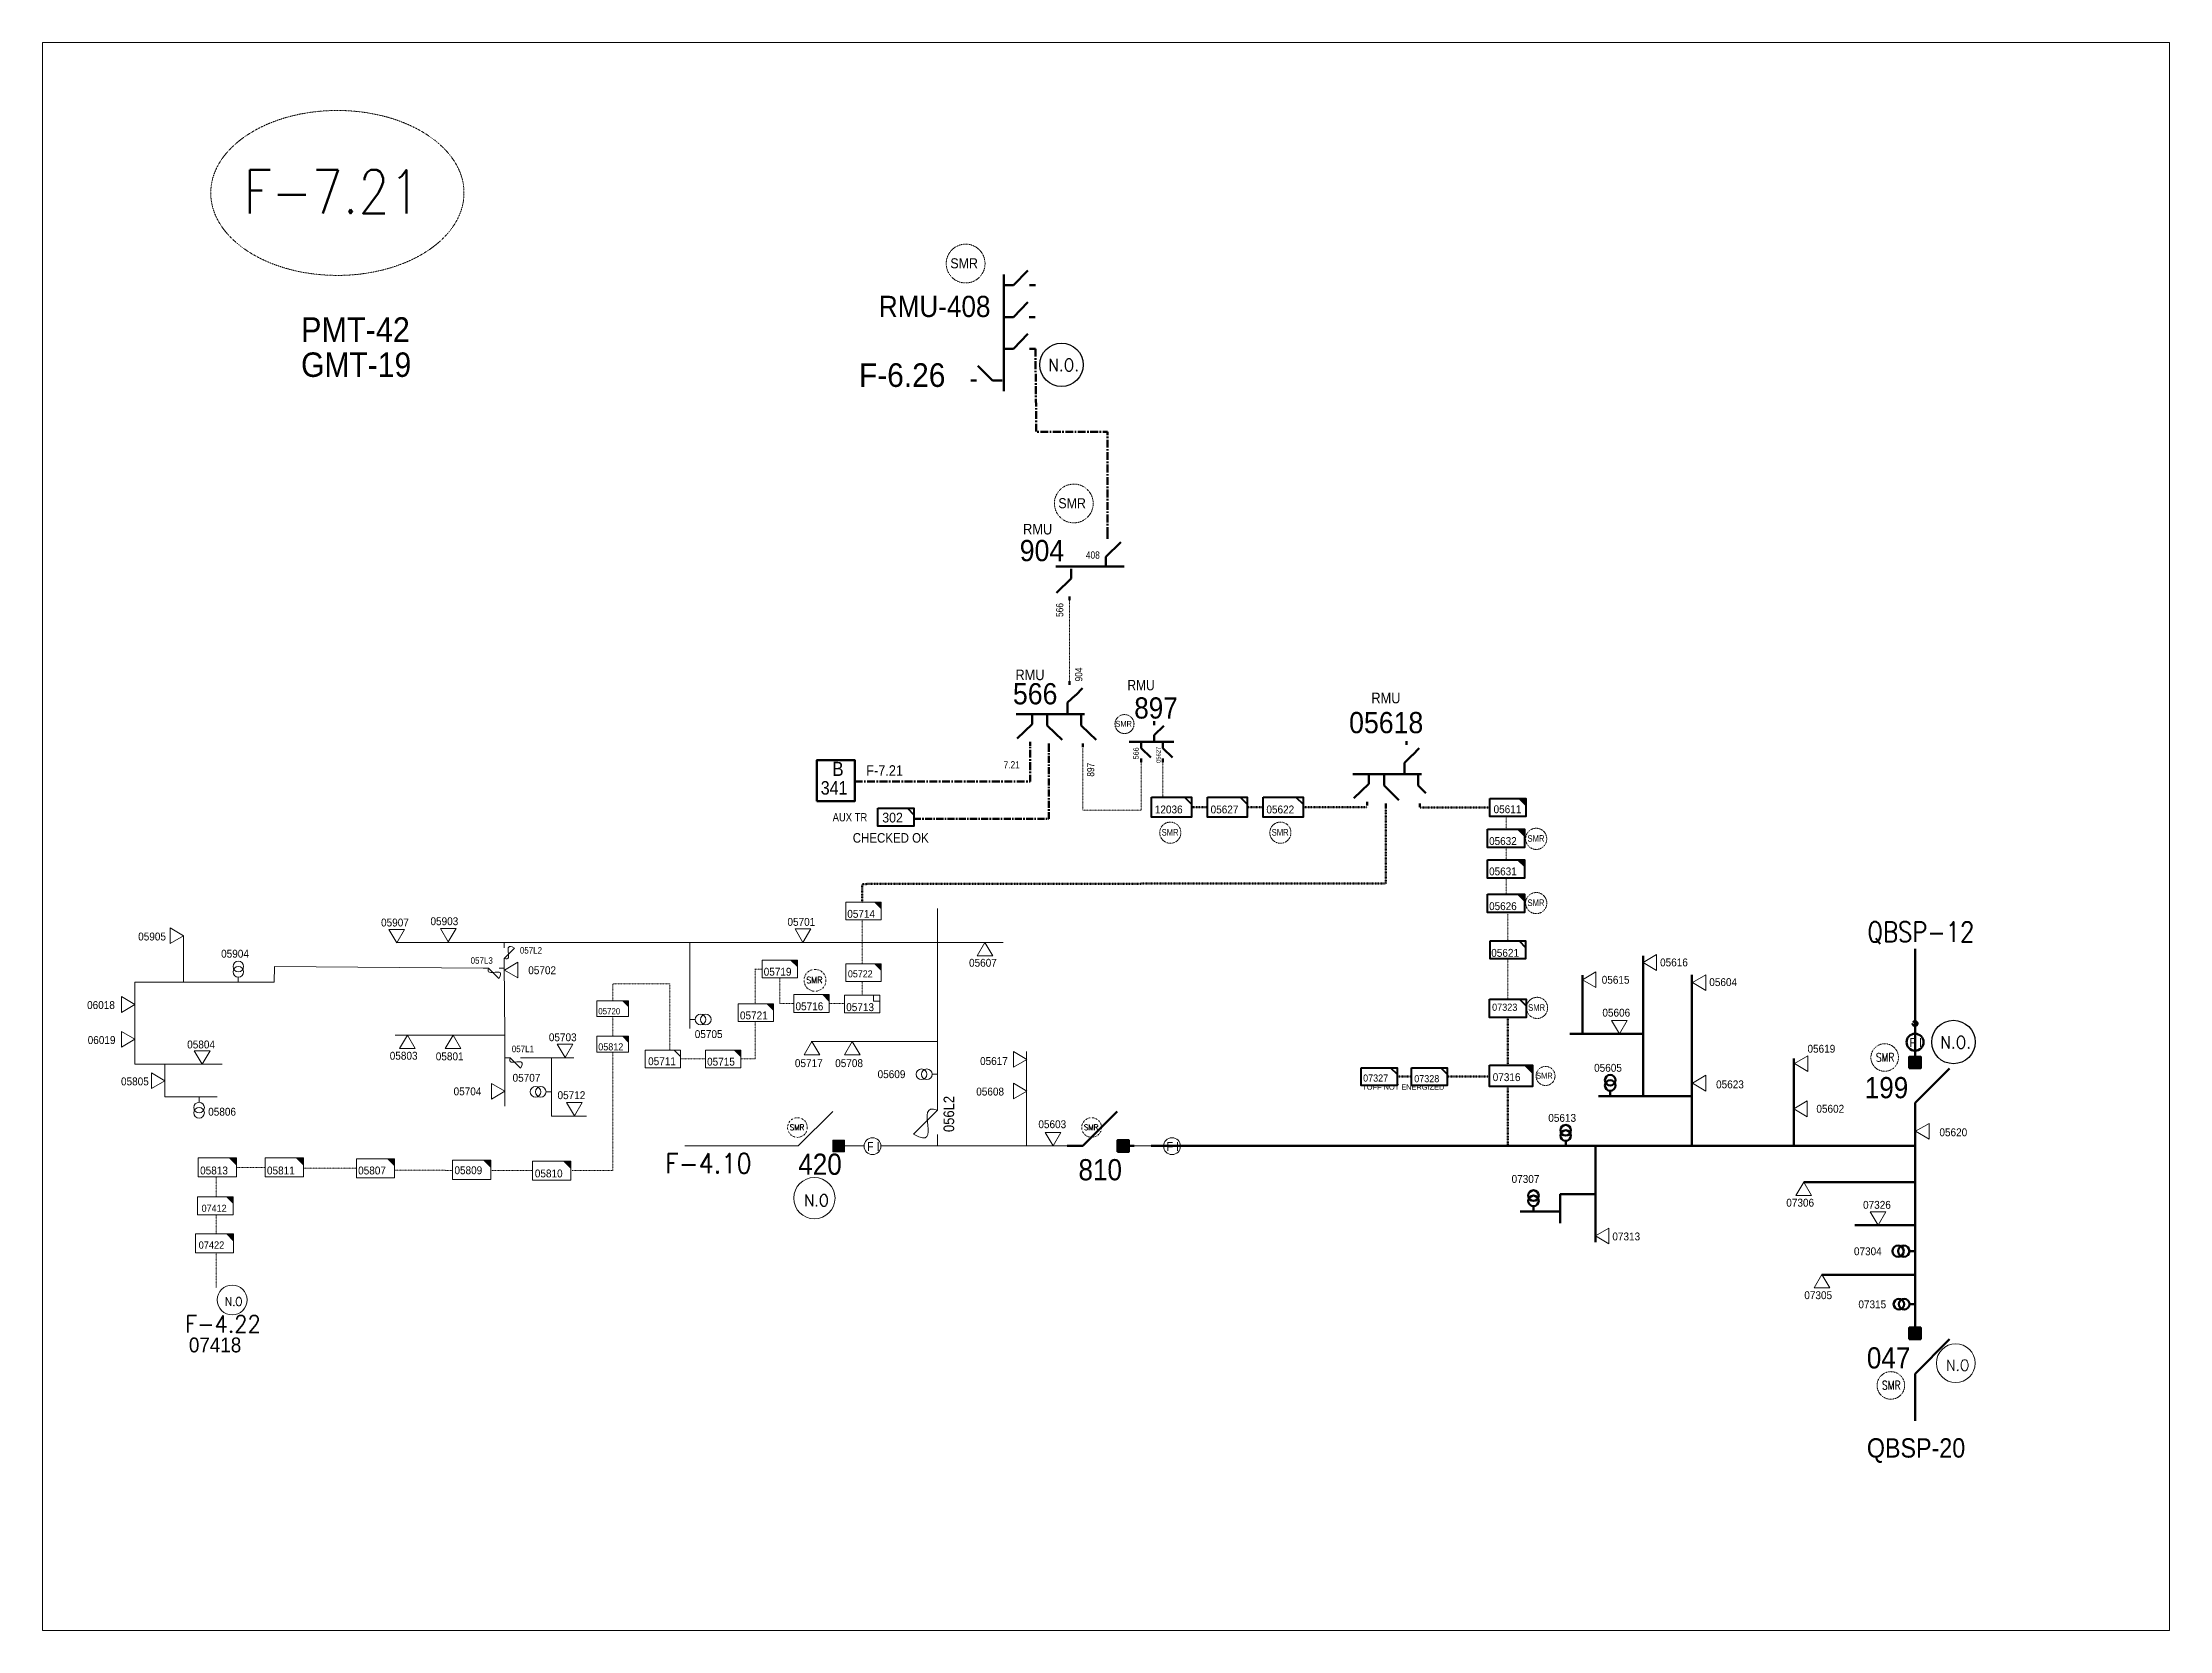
# Model space of a CAD drawing. Header units: metres. Extents: x 65984 to 144644, y -19036 to 23726.
# Drawn here: x 99559 to 100562, y 225 to 973 of the extents above; entities that cross this region are included whole.
import ezdxf
from ezdxf.enums import TextEntityAlignment as Align

# ---------------------------------------------------------------- set-up
doc = ezdxf.new("R2010")
doc.units = ezdxf.units.M
doc.header["$MEASUREMENT"] = 0
for name, pattern in [('( Center )', [2, 1.25, -0.25, 0.25, -0.25]), ('DGN Style 3', [0.013877, 0, -0.013877]), ('DGN Style 4', [1.6, 0.8, -0.4, 0, -0.4])]:
    doc.linetypes.add(name, pattern=pattern)
doc.layers.get('0').update_dxf_attribs({"color": 95, "lineweight": 40})
for name, color, linetype, lineweight in [('ABS', 7, 'Continuous', 40), ('ABS NUMBER', 112, 'Continuous', 30), ('d_eos', 111, 'Continuous', 40), ('d_eos no', 121, 'Continuous', 40), ('d_fco', 5, 'Continuous', 40), ('d_fco text', 95, 'Continuous', 40), ('d_oh branch', 94, 'Continuous', 40), ('d_switch', 95, 'Continuous', 40), ('d_tf', 1, 'Continuous', 40), ('d_tf no', 6, 'Continuous', 40), ('d_tf_200', 1, 'Continuous', 40), ('d_ug cable', 95, 'Continuous', 40), ('d_ug main line', 95, 'Continuous', 40), ('d_unit sub', 7, 'Continuous', 40), ('EARTH FAULT INDICATOR', 95, 'Continuous', 40), ('FDR  2  04', 171, 'Continuous', 40), ('FDR  4  04', 241, 'Continuous', 40), ('fedr no', 95, 'Continuous', 40), ('GRID STATION  04', 7, 'Continuous', 40), ('Level 37', 7, 'Continuous', 0), ('O H MAIN FEEDER', 4, 'Continuous', 100), ('SW N O', 114, 'Continuous', 30)]:
    doc.layers.add(name, color=color, linetype=linetype, lineweight=lineweight)
doc.styles.add('NASKHF', font='naskhf.shx', dxfattribs={"height": 8})
doc.styles.add('Style-Andalus', font='andlso.ttf')
doc.styles.add('Style-Arial', font='arial.ttf')
doc.styles.add('Style-ENGINEERING', font='ENGINEERING.shx')
doc.styles.add('Style-msdefault', font='msdefault.shx')
doc.styles.add('Style-simplex', font='simplex.shx')
doc.styles.add('Style-STANDARD', font='STANDARD.shx')

msp = doc.modelspace()

# ---------------------------------------------------------------- texts
at = {"layer": 'ABS NUMBER', "color": 2, "lineweight": 140, "style": 'Style-Arial', "width": 0.88}
for s, p in [('199', (100418.2, 485.6)), ('810', (100047.5, 446.9)), ('047', (100419.2, 358.2))]:
    msp.add_text(s, height=10, dxfattribs=at).set_placement(p, align=Align.TOP_LEFT)
at = {"layer": 'ABS NUMBER', "color": 2, "lineweight": 13, "style": 'Style-Arial', "width": 0.88}
msp.add_text('420', height=10, dxfattribs=at).set_placement((99915.4, 449.5), align=Align.TOP_LEFT)
at = {"layer": 'd_eos no', "color": 7, "linetype": 'Continuous', "lineweight": 13, "style": 'Style-Arial', "width": 0.88}
for s, height, p in [('PMT-42', 11.73, (99681, 843.8)), ('GMT-19', 11.52, (99681, 827.2))]:
    msp.add_text(s, height=height, dxfattribs=at).set_placement(p, align=Align.TOP_LEFT)
at = {"layer": 'd_eos no', "color": 2, "linetype": 'Continuous', "lineweight": 140, "style": 'Style-Arial'}
for s, width, p in [('904', 0.9, (100019.8, 738.8)), ('897', 0.88, (100073.8, 664.6))]:
    msp.add_text(s, height=10, dxfattribs=dict(at, width=width)).set_placement(p, align=Align.TOP_LEFT)
at = {"layer": 'd_eos no', "color": 7, "linetype": 'Continuous', "lineweight": 140, "style": 'Style-Arial', "width": 0.9}
for s, p in [('566', (100016.6, 671.3)), ('05618', (100175.1, 657.7))]:
    msp.add_text(s, height=10, dxfattribs=at).set_placement(p, align=Align.TOP_LEFT)
at = {"layer": 'd_fco text', "color": 7, "linetype": 'Continuous', "lineweight": 13, "style": 'Style-msdefault', "width": 0.916667}
for s, height, rotation, p in [('057L3', 3.07, 0, (99771.4, 539)), ('057L2', 3.07, 0, (99794.6, 543.8)), ('057L1', 3.07, 0, (99790.8, 497.3)), ('056L2', 5, 90, (99988.9, 476.7))]:
    msp.add_text(s, height=height, rotation=rotation, dxfattribs=at).set_placement(p, align=Align.RIGHT)
at = {"layer": 'd_switch', "color": 40, "linetype": 'Continuous', "lineweight": 30, "style": 'Style-msdefault', "width": 0.9}
msp.add_text('F-7.21', height=5, dxfattribs=at).set_placement((99947.4, 632.6), align=Align.TOP_LEFT)
at = {"layer": 'd_switch', "color": 2, "linetype": 'Continuous', "lineweight": 30, "style": 'Style-ENGINEERING', "width": 0.857143}
for s, height, rotation, p in [('566', 2.48, 90.0075, (100073.4, 641)), ('05627', 2, 90, (100084.2, 641.3))]:
    msp.add_text(s, height=height, rotation=rotation, dxfattribs=at).set_placement(p, align=Align.TOP_RIGHT)
at = {"layer": 'd_switch', "color": 2, "linetype": 'Continuous', "lineweight": 30, "style": 'Style-msdefault', "width": 0.9}
msp.add_text('QBSP-20', height=9.12, dxfattribs=at).set_placement((100419.2, 315.3), align=Align.TOP_LEFT)
at = {"layer": 'd_switch', "color": 2, "linetype": 'Continuous', "lineweight": 30, "insert": (99941.1, 600.6), "char_height": 4.5, "attachment_point": 1, "style": 'NASKHF'}
msp.add_mtext('\\Fmsdefault;\\H1x;\\W0.9;CHECKED OK', dxfattribs=at)
at = {"layer": 'd_tf no', "color": 2, "linetype": 'Continuous', "lineweight": 40, "style": 'Style-msdefault'}
for s, height, width, p in [('12036', 3.72, 0.947368, (100083.5, 613.6)), ('05622', 3.72, 0.947368, (100136.1, 613.6)), ('05632', 3.7, 0.945946, (100241.1, 598.7)), ('05626', 3.7, 0.945946, (100241.1, 568)), ('07328', 3.35, 0.947368, (100205.8, 486.5))]:
    msp.add_text(s, height=height, dxfattribs=dict(at, width=width)).set_placement(p, align=Align.TOP_LEFT)
at = {"layer": 'd_tf no', "color": 40, "linetype": 'Continuous', "lineweight": 40, "style": 'Style-msdefault'}
for s, height, width, p in [('05627', 3.72, 0.947368, (100109.8, 613.6)), ('302', 4.59, 0.947368, (99955, 610.2)), ('05631', 3.7, 0.945946, (100241.1, 584.4)), ('05621', 3.72, 0.947368, (100242.1, 546)), ('05616', 3.72, 0.947368, (100321.7, 541.5)), ('05604', 3.72, 0.947368, (100344.9, 532.2)), ('05606', 3.72, 0.947368, (100294.5, 517.8)), ('05605', 3.72, 0.947368, (100290.6, 491.8)), ('07327', 3.35, 0.947368, (100181.7, 486.8)), ('07316', 3.72, 0.947368, (100242.8, 487.4)), ('05623', 3.72, 0.947368, (100348.1, 484)), ('05613', 3.72, 0.947368, (100269, 468.2)), ('05620', 3.72, 0.947368, (100453.4, 461.4)), ('07307', 3.72, 0.947368, (100251.7, 439.4)), ('07326', 3.72, 0.947368, (100417.4, 427.2)), ('07313', 3.72, 0.947368, (100299.2, 412.3)), ('07304', 3.72, 0.947368, (100413.1, 405.3)), ('07305', 3.72, 0.947368, (100389.7, 384.6)), ('07315', 3.72, 0.947368, (100415.2, 380.3))]:
    msp.add_text(s, height=height, dxfattribs=dict(at, width=width)).set_placement(p, align=Align.TOP_LEFT)
at = {"layer": 'd_tf no', "color": 40, "linetype": 'Continuous', "lineweight": 40, "style": 'Style-msdefault', "width": 0.947368}
for s, p in [('05611', (100256.3, 613.7)), ('05615', (100307.3, 533.3)), ('05619', (100404.3, 500.8)), ('05602', (100408.5, 472.5))]:
    msp.add_text(s, height=3.72, dxfattribs=at).set_placement(p, align=Align.TOP_RIGHT)
at = {"layer": 'd_tf no', "color": 40, "linetype": 'Continuous', "lineweight": 13, "style": 'Style-msdefault', "width": 0.947368}
for s, height, p in [('05714', 3.72, (99938.5, 564.4)), ('05907', 3.72, (99718.7, 560.3)), ('05903', 3.72, (99742, 560.9)), ('05701', 3.72, (99910.3, 560.6)), ('05904', 3.72, (99643.3, 545.6)), ('05719', 3.72, (99899.1, 537.1)), ('05722', 3.31, (99938.8, 535.9)), ('06018', 3.72, (99580.1, 521.4)), ('05720', 2.94, (99821.1, 518.1)), ('05721', 3.72, (99887.9, 516.5)), ('05713', 3.72, (99938, 520.4)), ('06019', 3.72, (99580.4, 504.9)), ('05804', 3.72, (99627.3, 502.8)), ('05703', 3.72, (99797.8, 506.2)), ('05812', 3.35, (99821.1, 501.5)), ('05705', 3.72, (99866.6, 507.7)), ('05803', 3.72, (99722.8, 497.5)), ('05801', 3.72, (99744.5, 497.2)), ('05711', 3.72, (99844.6, 494.9)), ('05715', 3.72, (99872.4, 494.7)), ('05717', 3.72, (99913.8, 494)), ('05708', 3.72, (99932.8, 494)), ('05617', 3.72, (100001.1, 495)), ('05707', 3.72, (99780.7, 487.1)), ('05609', 3.72, (99952.8, 488.8)), ('05704', 3.72, (99752.9, 480.7)), ('05712', 3.72, (99801.9, 478.9)), ('05608', 3.72, (99999.3, 480.6)), ('05806', 3.72, (99637.2, 471.1)), ('05603', 3.72, (100028.6, 465.2)), ('05813', 3.72, (99633.4, 443.4)), ('05811', 3.72, (99664.9, 443.4)), ('05807', 3.72, (99707.9, 443.4)), ('05809', 3.72, (99753.3, 443.5)), ('05810', 3.72, (99791.2, 442)), ('07412', 3.35, (99634.1, 425.4)), ('07422', 3.43, (99632.7, 408.1))]:
    msp.add_text(s, height=height, dxfattribs=at).set_placement(p, align=Align.TOP_LEFT)
for s, p in [('05905', (99617.3, 553.7)), ('05702', (99801.2, 537.8)), ('05805', (99609.2, 485.4))]:
    msp.add_text(s, height=3.72, dxfattribs=at).set_placement(p, align=Align.TOP_RIGHT)
at = {"layer": 'd_tf no', "color": 1, "linetype": 'Continuous', "lineweight": 13, "ltscale": 0.9, "style": 'Style-simplex', "width": 0.909091}
msp.add_text('SMR', height=3, dxfattribs=at).set_placement((99923, 531.3), align=Align.MIDDLE_CENTER)
at = {"layer": 'd_tf no', "color": 40, "linetype": 'Continuous', "lineweight": 13, "style": 'Style-msdefault', "width": 0.947368}
msp.add_text('05607', height=3.72, dxfattribs=at).set_placement((99995.9, 537.6))
at = {"layer": 'd_tf no', "color": 2, "linetype": 'Continuous', "lineweight": 13, "style": 'Style-msdefault', "width": 0.947368}
msp.add_text('05716', height=3.72, dxfattribs=at).set_placement((99914.1, 520.8), align=Align.TOP_LEFT)
at = {"layer": 'd_tf no', "color": 1, "linetype": 'Continuous', "lineweight": 13, "ltscale": 0.81, "style": 'Style-simplex', "width": 0.909091}
for p in [(99914.8, 461.9), (100053.5, 461.9)]:
    msp.add_text('SMR', height=2.7, dxfattribs=at).set_placement(p, align=Align.MIDDLE_CENTER)
at = {"layer": 'd_tf no', "color": 40, "linetype": 'Continuous', "lineweight": 40, "style": 'Style-msdefault', "width": 0.947368}
msp.add_text('07306', height=3.72, dxfattribs=at).set_placement((100381.2, 424.5))
at = {"layer": 'd_tf no', "color": 5, "linetype": 'Continuous', "lineweight": 13, "style": 'Style-msdefault', "width": 0.947368}
msp.add_text('07418', height=7.01, dxfattribs=at).set_placement((99628.1, 362.8), align=Align.TOP_LEFT)
at = {"layer": 'd_tf no', "color": 2, "lineweight": 13, "char_height": 4.732, "attachment_point": 1, "style": 'NASKHF'}
for insert in [(99987.1, 871.6), (100038, 758.5)]:
    msp.add_mtext('\\Fmsdefault;\\H1x;\\W0.925;SMR\\P', dxfattribs=dict(at, insert=insert))
at = {"layer": 'd_ug cable', "color": 2, "linetype": 'DGN Style 3', "lineweight": 13, "style": 'Style-msdefault', "width": 0.945946}
msp.add_text('F-6.26', height=11.15, dxfattribs=at).set_placement((99944, 822.1), align=Align.TOP_LEFT)
at = {"layer": 'd_unit sub', "color": 2, "linetype": 'Continuous', "lineweight": 40, "style": 'Style-msdefault', "width": 0.947368}
msp.add_text('07323', height=3.38, dxfattribs=at).set_placement((100242.5, 520.2), align=Align.TOP_LEFT)
at = {"layer": 'fedr no', "color": 6, "linetype": 'Continuous', "lineweight": 13, "style": 'Style-STANDARD', "width": 0.909091}
msp.add_text('F-7.21', height=20.58, dxfattribs=at).set_placement((99695.6, 903), align=Align.MIDDLE_CENTER)
at = {"layer": 'fedr no', "color": 2, "linetype": 'Continuous', "lineweight": 13, "width": 0.909091}
for s, height, style, p in [('QBSP-12', 9.48, 'Style-STANDARD', (100444.6, 554)), ('F-4.10', 9.19, 'Style-simplex', (99873, 444.9))]:
    msp.add_text(s, height=height, dxfattribs=dict(at, style=style)).set_placement(p, align=Align.MIDDLE_CENTER)
at = {"layer": 'fedr no', "color": 6, "linetype": 'Continuous', "lineweight": 13, "insert": (99644.2, 369.2), "char_height": 8.02, "attachment_point": 5, "style": 'Style-STANDARD'}
msp.add_mtext('F-4.22', dxfattribs=at)
at = {"layer": 'GRID STATION  04', "color": 40, "linetype": 'Continuous', "lineweight": 70, "style": 'Style-msdefault', "width": 0.888889}
for s, height, p in [('B', 6.66, (99931.5, 634.2)), ('341', 6.35, (99926, 625.1))]:
    msp.add_text(s, height=height, dxfattribs=at).set_placement(p, align=Align.TOP_LEFT)
at = {"layer": 'Level 37', "color": 2, "linetype": 'Continuous', "lineweight": 120, "style": 'Style-Arial', "width": 0.88}
msp.add_text('RMU-408', height=10, dxfattribs=at).set_placement((99953.4, 853.9), align=Align.TOP_LEFT)
at = {"layer": 'Level 37', "color": 2, "linetype": 'Continuous', "lineweight": 80, "style": 'Style-msdefault', "width": 0.9}
msp.add_text('RMU', height=5, dxfattribs=at).set_placement((100021.4, 746.4), align=Align.TOP_LEFT)
at = {"layer": 'Level 37', "color": 2, "linetype": 'Continuous', "lineweight": 53, "style": 'Style-ENGINEERING', "width": 0.857143}
msp.add_text('408', height=3.43, dxfattribs=at).set_placement((100051, 733.4), align=Align.TOP_LEFT)
at = {"layer": 'Level 37', "color": 7, "linetype": 'Continuous', "lineweight": 53, "style": 'Style-ENGINEERING', "width": 0.857143}
for s, p in [('566', (100036.9, 702.5)), ('904', (100045.9, 672.1)), ('897', (100051.5, 627.2))]:
    msp.add_text(s, height=3.43, rotation=90, dxfattribs=at).set_placement(p, align=Align.TOP_LEFT)
at = {"layer": 'Level 37', "color": 7, "linetype": 'Continuous', "lineweight": 80, "style": 'Style-msdefault', "width": 0.9}
for p in [(100017.8, 677.7), (100185.6, 666.8)]:
    msp.add_text('RMU', height=5, dxfattribs=at).set_placement(p, align=Align.TOP_LEFT)
at = {"layer": 'Level 37', "color": 2, "linetype": 'Continuous', "lineweight": 100, "style": 'Style-msdefault', "width": 0.86}
msp.add_text('RMU', height=4.9, dxfattribs=at).set_placement((100070.6, 672.8), align=Align.TOP_LEFT)
at = {"layer": 'Level 37', "color": 1, "linetype": 'Continuous', "lineweight": 13, "ltscale": 0.729, "style": 'Style-msdefault', "width": 0.86}
for p in [(100072.7, 650.7), (100271.1, 484.8)]:
    msp.add_text('SMR', height=2.81, rotation=359.9996, dxfattribs=at).set_placement(p, align=Align.RIGHT)
at = {"layer": 'Level 37', "color": 7, "linetype": 'Continuous', "lineweight": 53, "style": 'Style-ENGINEERING', "width": 0.857143}
msp.add_text('7.21', height=3.43, dxfattribs=at).set_placement((100012.2, 634.5), align=Align.TOP_LEFT)
at = {"layer": 'Level 37', "color": 40, "linetype": 'Continuous', "lineweight": 53, "style": 'Style-ENGINEERING', "width": 0.857143}
msp.add_text('AUX TR', height=3.88, dxfattribs=at).set_placement((99931.6, 610), align=Align.TOP_LEFT)
at = {"layer": 'Level 37', "color": 1, "linetype": 'Continuous', "lineweight": 13, "ltscale": 0.81, "style": 'Style-msdefault', "width": 0.86}
for p in [(100094.7, 599.4), (100146.6, 599.4), (100267.2, 596.5), (100267.2, 566.2), (100267.5, 516.8)]:
    msp.add_text('SMR', height=3.13, rotation=359.9996, dxfattribs=at).set_placement(p, align=Align.RIGHT)
at = {"layer": 'Level 37', "color": 2, "linetype": 'Continuous', "lineweight": 13, "ltscale": 0.9, "style": 'Style-STANDARD', "width": 0.854701}
for p in [(100427.8, 494.9), (100430.7, 340.3)]:
    msp.add_text('SMR', height=4.04, dxfattribs=at).set_placement(p, align=Align.MIDDLE_CENTER)
at = {"layer": 'Level 37', "color": 1, "linetype": 'Continuous', "lineweight": 13, "ltscale": 0.6561, "style": 'Style-msdefault', "width": 0.86}
msp.add_text('TOFF NOT ENERGIZED', height=2.532, rotation=359.9996, dxfattribs=at).set_placement((100220, 479.6), align=Align.RIGHT)

# ---------------------------------------------------------------- blocks, each defined once
blk = doc.blocks.new('TFU_95')
at = {"layer": 'd_tf_200', "color": 40, "linetype": 'Continuous', "lineweight": 13}
blk.add_line((0, 10), (0, 0), dxfattribs=at)
for centre in [(0, 30), (0, 20)]:
    blk.add_circle(centre, 10, dxfattribs=at)
blk = doc.blocks.new('TF3')
at = {"color": 0, "linetype": 'ByBlock', "lineweight": -2}
for p, q in [((11.3, 9), (18.3, 9)), ((18.3, 9), (18.3, 2))]:
    blk.add_line(p, q, dxfattribs=at)
at = {"color": 0, "linetype": 'ByBlock', "lineweight": -2, "flags": 128}
blk.add_lwpolyline([(18.3, 2), (11.3, 2), (11.3, 9)], dxfattribs=at)
at = {"color": 0, "linetype": 'ByBlock', "lineweight": -2}
blk.add_3dface([(-21.7, 9), (18.3, 9), (18.3, -11), (-21.7, -11)], dxfattribs=at)
blk = doc.blocks.new('ABS2_1_1')
at = {"color": 0, "linetype": 'ByBlock', "lineweight": -2, "ltscale": 500}
for q in [(-29900, 43500), (0, 0)]:
    blk.add_line((0, 13600), q, dxfattribs=at)
at = {"color": 0, "linetype": 'ByBlock', "lineweight": -2, "ltscale": 500, "flags": 128}
for points in [[(5000, 43600), (-5000, 43600), (-5000, 53600), (5000, 53600)], [(3791, 49653), (3791, 49653), (3791, 49653)]]:
    blk.add_lwpolyline(points, close=True, dxfattribs=at)
at = {"color": 0, "linetype": 'ByBlock', "lineweight": -2, "ltscale": 500}
for points in [[(5000, 43600), (-5000, 43600), (5000, 53600), (-5000, 53600)], [(3791, 49653), (3791, 49653), (3791, 49653)]]:
    blk.add_solid(points, dxfattribs=at)
blk = doc.blocks.new('*U1012')
at = {"layer": 'd_fco', "color": 7, "linetype": 'Continuous', "lineweight": 13}
blk.add_line((-4.6, 4.2), (-10.1, 4.2), dxfattribs=at)
at = {"layer": 'd_fco', "color": 7, "linetype": 'Continuous', "lineweight": 13, "flags": 128}
blk.add_lwpolyline([(13, 4.2), (7.1, 4.2), (-4.4, -7.3)], dxfattribs=at)
at = {"layer": 'd_fco', "color": 7, "linetype": 'Continuous', "lineweight": 13}
blk.add_open_spline([(-4.4, -7.3), (-13, 7.7), (11.6, -7.7), (7.1, 4.2)], degree=3, dxfattribs=at)
blk = doc.blocks.new('*U1006')
at = {"layer": 'EARTH FAULT INDICATOR', "color": 2, "linetype": 'Continuous', "lineweight": 13}
blk.add_circle((0, 0.1), 4, dxfattribs=at)
at = {"layer": 'EARTH FAULT INDICATOR', "color": 2, "lineweight": 13, "style": 'Style-Andalus', "width": 0.9}
blk.add_text('F I', height=4.23, dxfattribs=at).set_placement((-2.6, 2.1), align=Align.TOP_LEFT)
blk = doc.blocks.new('TF_8')
at = {"color": 0, "linetype": 'ByBlock', "lineweight": -2}
blk.add_line((6.3, 4.95), (9.9, 1.35), dxfattribs=at)
blk.add_3dface([(-10.1, 4.95), (9.9, 4.95), (9.9, -5.05), (-10.1, -5.05)], dxfattribs=at)
blk = doc.blocks.new('exist.us-1000kva')
at = {"color": 0, "linetype": 'ByBlock', "lineweight": -2, "flags": 128}
blk.add_lwpolyline([(40, 12.9), (32.8, 20), (40, 20)], close=True, dxfattribs=at)
at = {"color": 0, "linetype": 'ByBlock', "lineweight": -2, "extrusion": (0, 0, -1)}
blk.add_solid([(-40, 12.9), (-32.8, 20), (-40, 20)], dxfattribs=at)
at = {"color": 0, "linetype": 'ByBlock', "lineweight": -2, "xscale": 2, "yscale": 2}
blk.add_blockref('TF_8', (20.2, 10.1), dxfattribs=at)
blk = doc.blocks.new('TFU_154')
at = {"layer": 'd_tf_200', "color": 40, "linetype": 'Continuous', "lineweight": 53}
blk.add_line((0, 10), (0, 0), dxfattribs=at)
for centre in [(0, 30), (0, 20)]:
    blk.add_circle(centre, 10, dxfattribs=at)
blk = doc.blocks.new('*U1348')
at = {"layer": 'EARTH FAULT INDICATOR', "color": 40, "linetype": 'Continuous', "lineweight": 100}
blk.add_circle((0, 0.1), 4, dxfattribs=at)
at = {"layer": 'EARTH FAULT INDICATOR', "color": 40, "lineweight": 140, "style": 'Style-Andalus', "width": 0.9}
blk.add_text('F I', height=4.23, dxfattribs=at).set_placement((-2.6, 2.1), align=Align.TOP_LEFT)
blk = doc.blocks.new('TRA1_800')
at = {"layer": 'd_tf', "color": 40, "linetype": 'Continuous', "lineweight": 13, "ltscale": 0.000372147, "extrusion": (0, 0, -1), "flags": 128}
blk.add_lwpolyline([(-10.1, -17), (-0.1, 0), (9.9, -17)], close=True, dxfattribs=at)
blk = doc.blocks.new('TRA1_799')
at = {"layer": 'd_tf', "color": 40, "linetype": 'Continuous', "lineweight": 13, "ltscale": 0.000372147, "xscale": 1.000046566207833, "yscale": 1.000046566207833, "zscale": 1.000046566207833, "rotation": 180}
blk.add_blockref('TRA1_800', (0, 0), dxfattribs=at)
blk = doc.blocks.new('TRA1_802')
at = {"layer": 'd_tf', "color": 40, "linetype": 'Continuous', "lineweight": 13, "ltscale": 0.000371982, "flags": 128}
blk.add_lwpolyline([(10, -17), (0, 0), (-10, -17)], close=True, dxfattribs=at)
blk = doc.blocks.new('TRA1_801')
at = {"layer": 'd_tf', "color": 40, "linetype": 'Continuous', "lineweight": 13, "ltscale": 0.000371982, "xscale": 1.000046566207834, "yscale": 1.000046566207834, "zscale": 1.000046566207834, "rotation": 180}
blk.add_blockref('TRA1_802', (0, 0), dxfattribs=at)
blk = doc.blocks.new('TRA1_1278')
at = {"layer": 'd_tf', "color": 40, "linetype": 'Continuous', "lineweight": 0, "ltscale": 0.000372147, "flags": 128}
blk.add_lwpolyline([(10, -17), (0, 0), (-10, -17)], close=True, dxfattribs=at)
blk = doc.blocks.new('TRA1_1277')
at = {"layer": 'd_tf', "color": 40, "linetype": 'Continuous', "lineweight": 0, "ltscale": 0.000372147, "xscale": 1.000046566207833, "yscale": 1.000046566207833, "zscale": 1.000046566207833, "rotation": 180}
blk.add_blockref('TRA1_1278', (0, 0), dxfattribs=at)
blk = doc.blocks.new('TRA1_1280')
at = {"layer": 'd_tf', "color": 40, "linetype": 'Continuous', "lineweight": 0, "ltscale": 0.000371982, "extrusion": (0, 0, -1), "flags": 128}
blk.add_lwpolyline([(-10, -17), (0, 0), (10, -17)], close=True, dxfattribs=at)
blk = doc.blocks.new('TRA1_1279')
at = {"layer": 'd_tf', "color": 40, "linetype": 'Continuous', "lineweight": 0, "ltscale": 0.000371982, "xscale": 1.000046566207834, "yscale": 1.000046566207834, "zscale": 1.000046566207834, "rotation": 180}
blk.add_blockref('TRA1_1280', (0, 0), dxfattribs=at)
blk = doc.blocks.new('*U3382')
at = {"layer": 'SW N O', "color": 3, "lineweight": 13}
blk.add_circle((0, 0), 16.8, dxfattribs=at)
at = {"layer": 'SW N O', "color": 3, "lineweight": 13, "insert": (1.7, -1.8), "char_height": 9.6, "attachment_point": 5, "line_spacing_factor": 0.6, "style": 'Style-STANDARD'}
blk.add_mtext('N.O', dxfattribs=at)
blk = doc.blocks.new('*U892')
at = {"layer": 'SW N O', "color": 3}
blk.add_circle((0, 0), 16.8, dxfattribs=at)
at = {"layer": 'SW N O', "color": 3, "style": 'Style-STANDARD'}
blk.add_text('N.O.', height=9.6, dxfattribs=at).set_placement((1.7, -0.2), align=Align.MIDDLE_CENTER)

# ---------------------------------------------------------------- linework, layer by layer
at = {"layer": 'd_eos', "color": 2, "linetype": 'Continuous', "lineweight": 211, "ltscale": 0.478599}
for p, q in [((100012.3, 863.9), (100012.3, 808.9)), ((100016.9, 858.9), (100023.7, 865.9)), ((100012.3, 858.9), (100016.9, 858.9)), ((100012.2, 843.9), (100016.8, 843.9)), ((100016.8, 843.9), (100023.6, 850.9)), ((100016.9, 828.9), (100023.7, 835.9)), ((100012.3, 828.9), (100016.9, 828.9)), ((100011.6, 813.9), (100006.9, 813.9))]:
    msp.add_line(p, q, dxfattribs=at)
at = {"layer": 'd_eos', "color": 7, "linetype": 'Continuous', "lineweight": 211, "ltscale": 0.478599}
for p, q in [((100024.4, 858.9), (100027.2, 858.9)), ((100024.3, 843.9), (100027.1, 843.9)), ((100024.4, 828.9), (100027.2, 828.9)), ((99999.5, 813.9), (99996.7, 813.9)), ((100006.9, 813.9), (100000.1, 820.9))]:
    msp.add_line(p, q, dxfattribs=at)
at = {"layer": 'd_eos', "color": 2, "linetype": 'Continuous', "lineweight": 211, "ltscale": 0.638341}
for p, q in [((100060.4, 730.9), (100067.4, 737.7)), ((100036.8, 726.3), (100069.1, 726.3)), ((100044.1, 725.2), (100044.1, 720.6)), ((100060.4, 726.3), (100060.4, 730.9)), ((100044.1, 720.6), (100037.1, 713.8))]:
    msp.add_line(p, q, dxfattribs=at)
at = {"layer": 'd_eos', "color": 2, "linetype": 'Continuous', "lineweight": 211, "ltscale": 0.479736}
for p, q in [((100061.2, 739.3), (100061.2, 741.1)), ((100043.2, 712.2), (100043.2, 710.4))]:
    msp.add_line(p, q, dxfattribs=at)
at = {"layer": 'd_eos', "color": 7, "linetype": 'Continuous', "lineweight": 211, "ltscale": 0.479736}
for p, q in [((100043.2, 670.5), (100043.2, 672.3)), ((100024.8, 643.6), (100024.8, 641.8)), ((100033.6, 642.9), (100033.6, 641.1)), ((100049.6, 642.9), (100049.6, 641.1)), ((100202.1, 642.2), (100202.1, 644)), ((100183.6, 615.4), (100183.6, 613.6)), ((100192.4, 614.6), (100192.4, 612.8)), ((100208.4, 614.6), (100208.4, 612.8))]:
    msp.add_line(p, q, dxfattribs=at)
at = {"layer": 'd_eos', "color": 7, "linetype": 'Continuous', "lineweight": 211, "ltscale": 0.638341}
for p, q in [((100042.4, 662.1), (100046.1, 665.7)), ((100042.4, 656.8), (100042.4, 662.1)), ((100046.2, 665.7), (100049.4, 668.9)), ((100050.4, 656.7), (100018.1, 656.7)), ((100025.6, 652), (100018.6, 645.2)), ((100025.6, 656.7), (100025.6, 652)), ((100032.8, 656.5), (100032.8, 651.3)), ((100048.8, 656.5), (100048.8, 651.3)), ((100032.8, 651.3), (100036.5, 647.7)), ((100036.5, 647.7), (100039.8, 644.5)), ((100048.8, 651.3), (100052.5, 647.7)), ((100052.5, 647.7), (100055.8, 644.5)), ((100201.2, 633.8), (100204.9, 637.4)), ((100201.2, 628.6), (100201.2, 633.8)), ((100205, 637.4), (100208.2, 640.6)), ((100209.3, 628.4), (100176.9, 628.4)), ((100184.4, 623.8), (100177.4, 617)), ((100184.4, 628.4), (100184.4, 623.8)), ((100191.6, 628.3), (100191.6, 623)), ((100191.6, 623), (100195.3, 619.4)), ((100207.6, 628.3), (100207.6, 623)), ((100207.6, 623), (100211.3, 619.4)), ((100195.3, 619.4), (100198.6, 616.2))]:
    msp.add_line(p, q, dxfattribs=at)
at = {"layer": 'd_eos', "color": 2, "linetype": 'Continuous', "lineweight": 211, "ltscale": 0.484743}
for p, q in [((100083.2, 651.5), (100083.2, 653.3)), ((100092.4, 643.6), (100071.4, 643.6)), ((100077.1, 643.6), (100077.1, 640.6)), ((100083.2, 646.7), (100087.8, 651.1)), ((100083.2, 643.6), (100083.2, 646.7)), ((100087.3, 643.6), (100087.3, 640.6)), ((100077.1, 640.6), (100081.6, 636.2)), ((100077.1, 635.8), (100077.1, 634)), ((100087.3, 640.6), (100091.9, 636.2)), ((100087.3, 635.8), (100087.3, 634))]:
    msp.add_line(p, q, dxfattribs=at)
at = {"layer": 'd_oh branch', "color": 40, "linetype": 'Continuous', "lineweight": 13}
for p, q in [((99981, 471.7), (99981, 565)), ((99625.5, 530.4), (99625.5, 552.3)), ((100012, 549), (99725.9, 549)), ((99864.3, 508.5), (99864.3, 549)), ((99668.3, 530.4), (99668.4, 537.7)), ((99766.9, 537), (99668.4, 537.7)), ((99777, 505.4), (99776.7, 539.4)), ((99668.3, 530.4), (99602.6, 530.4)), ((99602.6, 491.6), (99602.6, 530.4)), ((99777, 505.4), (99725.4, 505.4)), ((99777, 471.9), (99777, 505.5)), ((99921.4, 502.3), (99981, 502.3)), ((99643.8, 491.6), (99602.6, 491.6)), ((99616.8, 491.6), (99616.8, 476.2)), ((99784.4, 494.7), (99809.6, 494.7)), ((99799.1, 467.1), (99799.1, 494.7)), ((100023, 453.4), (100023, 497.6)), ((99616.8, 476.2), (99641.4, 476.2)), ((99799.1, 467.1), (99815.5, 467.1))]:
    msp.add_line(p, q, dxfattribs=at)
at = {"layer": 'd_oh branch', "color": 40, "linetype": 'Continuous', "lineweight": 100}
for p, q in [((100313.7, 476.6), (100313.7, 542.8)), ((100285.1, 505.9), (100285.1, 533.7)), ((100336.7, 453.1), (100336.7, 533.8)), ((100279.1, 505.9), (100313.7, 505.9)), ((100384.8, 453.1), (100384.8, 494.3)), ((100292.7, 476.6), (100336.7, 476.6)), ((100291.3, 407.8), (100291.3, 453.1)), ((100389.4, 436), (100441.9, 436)), ((100274.6, 422.2), (100255.7, 422.2)), ((100413.6, 415.7), (100441.9, 415.7)), ((100398, 392.4), (100441.9, 392.4))]:
    msp.add_line(p, q, dxfattribs=at)
at = {"layer": 'd_oh branch', "color": 94, "linetype": 'Continuous', "lineweight": 13}
msp.add_line((99908, 453.1), (99861.9, 453.1), dxfattribs=at)
at = {"layer": 'd_oh branch', "color": 40, "linetype": 'Continuous', "lineweight": 100, "flags": 128}
msp.add_lwpolyline([(100274.6, 416.7), (100274.6, 430.3), (100291.3, 430.3)], dxfattribs=at)
at = {"layer": 'd_ug cable', "color": 40, "linetype": 'DGN Style 3', "lineweight": 13}
for p, q in [((100043.2, 672.3), (100043.2, 710.4)), ((100087.3, 633.9), (100087.3, 617.4)), ((100249.1, 608.4), (100249.1, 602.4)), ((100249.1, 593.8), (100249.1, 588.1)), ((100249.1, 579.3), (100249.1, 571.7)), ((100249.9, 562.6), (100249.9, 549.7)), ((99945.5, 559.7), (99945.5, 538.9)), ((99894.9, 536.5), (99898.3, 536.5)), ((99895, 520.2), (99895, 536.5)), ((99906.7, 532.4), (99906.7, 520.3)), ((99827.9, 529.6), (99854.8, 529.6)), ((99827.9, 521.7), (99827.9, 529.6)), ((99854.8, 498.2), (99854.8, 529.6)), ((99945.5, 530.7), (99945.5, 524.2)), ((99827.9, 504.8), (99827.9, 514.1)), ((99895, 494.2), (99895, 511.9)), ((99906.7, 520.3), (99913.3, 520.3)), ((99930.1, 520.3), (99937.2, 520.3)), ((99827.9, 441.6), (99827.9, 497.3)), ((99859.9, 494.2), (99871.7, 494.2)), ((99888.5, 494.2), (99895, 494.2)), ((99664.1, 443), (99650.8, 443)), ((99682.3, 442.7), (99707.1, 442.7)), ((99725.1, 441.7), (99752.4, 441.6)), ((99770.7, 441.6), (99790.1, 441.6)), ((99808.8, 441.6), (99827.9, 441.6)), ((99640.9, 429.1), (99640.9, 438.5)), ((99640.9, 411.6), (99640.9, 420.7)), ((99640.9, 386.4), (99640.9, 402.7))]:
    msp.add_line(p, q, dxfattribs=at)
at = {"layer": 'd_ug cable', "color": 40, "linetype": 'DGN Style 3', "lineweight": 100}
for p, q in [((100192.4, 576.9), (100192.4, 612.8)), ((100208.4, 612.6), (100241.4, 612.6)), ((99945.6, 576.6), (100192.4, 576.9)), ((99945.6, 576.6), (99945.6, 567.8)), ((100249.9, 491.2), (100249.9, 513.7))]:
    msp.add_line(p, q, dxfattribs=at)
at = {"layer": 'd_ug cable', "color": 40, "linetype": 'DGN Style 3', "lineweight": 13, "flags": 128}
for points in [[(100049.6, 640.6), (100049.6, 611.4)], [(100049.6, 611.4), (100077, 611.4), (100077.1, 634)], [(100249.9, 541.4), (100249.9, 522.3)]]:
    msp.add_lwpolyline(points, dxfattribs=at)
at = {"layer": 'd_ug cable', "color": 40, "linetype": 'DGN Style 3', "lineweight": 100, "flags": 128}
for points in [[(100100.8, 612.8), (100108.3, 612.8)], [(100127.1, 612.8), (100134.6, 612.8)], [(100153.4, 612.8), (100183.6, 612.8)], [(100197.7, 485.8), (100204.5, 485.8)], [(100221.4, 485.8), (100240.7, 485.8)], [(100249.9, 481.1), (100249.9, 453.1)]]:
    msp.add_lwpolyline(points, dxfattribs=at)
at = {"layer": 'd_ug cable', "color": 1, "linetype": 'DGN Style 3', "lineweight": 13}
for centre, radius in [((99994.3, 869.1), 9.15), ((100045.3, 756), 9.15), ((100427.6, 494.8), 6.5), ((100430.5, 340.2), 6.5)]:
    msp.add_circle(centre, radius, dxfattribs=at)
at = {"layer": 'd_ug cable', "color": 2, "linetype": 'DGN Style 3', "lineweight": 13}
for centre, radius in [((100069.2, 652), 4.49), ((100090.8, 600.8), 4.99), ((100142.7, 600.8), 4.99), ((100263.3, 597.9), 4.99), ((100263.3, 567.6), 4.99), ((100263.7, 518.2), 4.99), ((100267.7, 486.1), 4.49)]:
    msp.add_circle(centre, radius, dxfattribs=at)
at = {"layer": 'd_ug cable', "color": 2, "linetype": 'DGN Style 4', "lineweight": 13}
for centre, radius in [((99923.3, 531.2), 5.15), ((99915, 461.8), 4.64), ((100053.7, 461.8), 4.64)]:
    msp.add_circle(centre, radius, dxfattribs=at)
at = {"layer": 'd_ug main line', "color": 40, "linetype": '( Center )', "lineweight": 140, "ltscale": 2.94, "flags": 128}
for points in [[(100027.2, 828.9), (100027.6, 789.7), (100061.2, 789.7), (100061.2, 741.1)], [(99942, 624.9), (100024.8, 624.9), (100024.8, 641.8)]]:
    msp.add_lwpolyline(points, dxfattribs=at)
at = {"layer": 'd_ug main line', "color": 40, "linetype": '( Center )', "lineweight": 140, "ltscale": 2.646, "flags": 128}
msp.add_lwpolyline([(99969.9, 607.4), (100033.6, 607.4), (100033.6, 642.1)], dxfattribs=at)
at = {"layer": 'd_ug main line', "color": 40, "linetype": '( Center )', "lineweight": 140, "ltscale": 2.94}
msp.add_circle((100441.9, 510.8), 1.16, dxfattribs=at)
at = {"layer": 'FDR  2  04', "color": 2, "linetype": 'Continuous'}
msp.add_line((100441.9, 498.1), (100441.9, 491.3), dxfattribs=at)
at = {"layer": 'FDR  4  04', "color": 40, "linetype": 'Continuous'}
msp.add_line((100441.9, 444.5), (100441.9, 405.2), dxfattribs=at)
at = {"layer": 'fedr no', "color": 82, "linetype": 'DGN Style 3', "lineweight": 13, "true_color": 0x1dc70e}
msp.add_ellipse((99698.1, 902.4), major_axis=(59.7, 0), ratio=0.651175, dxfattribs=at)
at = {"layer": 'GRID STATION  04', "color": 40, "linetype": 'Continuous', "lineweight": 70, "ltscale": 0.482743, "flags": 128}
msp.add_lwpolyline([(99924.2, 615.6), (99924.2, 635), (99942, 635), (99942, 615.6)], close=True, dxfattribs=at)
at = {"layer": 'O H MAIN FEEDER', "color": 154, "lineweight": 211, "ltscale": 0.488306}
msp.add_line((100441.9, 546.1), (100441.9, 494.3), dxfattribs=at)
at = {"layer": 'O H MAIN FEEDER', "color": 40, "lineweight": 211, "ltscale": 0.488306}
for p, q in [((100441.9, 467.7), (100441.9, 366.5)), ((100069.4, 453.1), (100073.7, 453.1)), ((100081.7, 453.1), (100441.9, 453.1)), ((100441.9, 338.3), (100441.9, 323.5))]:
    msp.add_line(p, q, dxfattribs=at)
at = {"layer": 'O H MAIN FEEDER', "color": 40, "lineweight": 13, "ltscale": 0.488306}
for p, q in [((99935.8, 453.1), (99946.4, 453.1)), ((99954.4, 453.1), (100042.8, 453.1)), ((100071.3, 453.1), (100117, 453.1))]:
    msp.add_line(p, q, dxfattribs=at)
at = {"layer": 'O H MAIN FEEDER', "color": 140, "linetype": 'Continuous', "lineweight": 13, "flags": 128}
msp.add_lwpolyline([(100561.9, 224.7), (99559.1, 224.7), (99559.1, 973.3), (100561.9, 973.3)], close=True, dxfattribs=at)

# ---------------------------------------------------------------- block references
at = {"layer": 'ABS', "color": 2, "linetype": 'Continuous', "lineweight": 211, "ltscale": 0.812883, "xscale": 0.0005446322480400587, "zscale": 0.000360672857092237}
for p, yscale, rotation in [((100441.9, 466), -0.0005446322480400591, 180.0000000000002), ((100042.1, 453.1), 0.0005446322480400587, 269.9999999999997), ((100441.9, 338.3), -0.0005446322480400591, 180.0000000000002)]:
    msp.add_blockref('ABS2_1_1', p, dxfattribs=dict(at, yscale=yscale, rotation=rotation))
at = {"layer": 'ABS', "color": 2, "linetype": 'Continuous', "lineweight": 13, "ltscale": 0.812883, "xscale": 0.0005446322480400587, "yscale": 0.0005446322480400587, "zscale": 0.000360672857092237, "rotation": 269.9999999999997}
msp.add_blockref('ABS2_1_1', (99908, 453.1), dxfattribs=at)
at = {"layer": 'ABS', "color": 7, "linetype": 'Continuous', "lineweight": 13, "ltscale": 0.812883, "xscale": 0.0005446322480400587, "yscale": 0.0005446322480400587, "zscale": 0.000360672857092237, "rotation": 269.9999999999997}
msp.add_blockref('ABS2_1_1', (100042.1, 453.1), dxfattribs=at)
at = {"layer": 'd_fco', "color": 7, "linetype": 'Continuous', "lineweight": 13, "extrusion": (0, 0, -1)}
for p, xscale, yscale, zscale, rotation in [((-99778.5, 544.5), 0.4268415544828559, 0.4268415544828559, 0.4268415544828559, 270.0000000029754), ((-99772.4, 535.2), 0.4268415544828559, 0.4268415544828559, 0.4268415544828559, 2.975402169069086e-09), ((-99782.6, 492.9), 0.4268415544828559, 0.4268415544828559, 0.4268415544828559, 2.975402169069086e-09), ((-99976.9, 463), 0.98, 0.98, 0.98, 90.00000000297543)]:
    msp.add_blockref('*U1012', p, dxfattribs=dict(at, xscale=xscale, yscale=yscale, zscale=zscale, rotation=rotation))
at = {"layer": 'd_tf', "color": 40, "linetype": 'Continuous', "lineweight": 13, "ltscale": 0.000372147, "extrusion": (0, 0, -1), "xscale": 0.37, "yscale": 0.37, "zscale": 0.37}
for p, rotation in [((-99625.5, 552.2), 269.9999999999999), ((-100003.4, 549), 180), ((-99616.8, 483.8), 269.9999999999999)]:
    msp.add_blockref('TRA1_799', p, dxfattribs=dict(at, rotation=rotation))
at = {"layer": 'd_tf', "color": 40, "linetype": 'Continuous', "lineweight": 13, "ltscale": 0.000372147, "xscale": 0.37, "yscale": 0.37, "zscale": 0.37}
for p, rotation in [((99726.1, 548.9), 359.9999999999999), ((99750.4, 549.3), 359.9999999999999), ((99917.6, 549.1), 359.9999999999999), ((99731.1, 505.3), 180), ((99752.6, 505.4), 180), ((99921.8, 502.3), 180), ((99940.8, 502.3), 180), ((99634.4, 491.6), 359.9999999999999), ((99805.5, 494.8), 359.9999999999999), ((99809.9, 467.3), 359.9999999999999), ((100035.6, 453.1), 359.9999999999999)]:
    msp.add_blockref('TRA1_799', p, dxfattribs=dict(at, rotation=rotation))
at = {"layer": 'd_tf', "color": 40, "linetype": 'Continuous', "lineweight": 0, "ltscale": 0.000372147, "xscale": 0.37, "yscale": 0.37, "zscale": 0.37}
for p, rotation in [((100313.7, 539.6), 269.9999999999999), ((100337, 530.1), 269.9999999999999), ((100302.5, 505.9), 359.9999999999999), ((100385, 491.9), 270), ((100337, 482.7), 269.9999999999999), ((100442.2, 460), 269.9999999999999), ((100389.4, 436), 180), ((100424.5, 415.7), 359.9999999999999), ((100291.3, 410.7), 269.9999999999999), ((100398, 392.5), 180)]:
    msp.add_blockref('TRA1_1277', p, dxfattribs=dict(at, rotation=rotation))
at = {"layer": 'd_tf', "color": 40, "linetype": 'Continuous', "lineweight": 13, "ltscale": 0.000371982, "extrusion": (0, 0, -1), "xscale": 0.3699999999999999, "yscale": 0.3699999999999999, "zscale": 0.3699999999999999, "rotation": 89.99999999999997}
msp.add_blockref('TRA1_801', (-99776.9, 536), dxfattribs=at)
at = {"layer": 'd_tf', "color": 40, "linetype": 'Continuous', "lineweight": 0, "ltscale": 0.000371982, "extrusion": (0, 0, -1), "xscale": 0.3699999999999999, "yscale": 0.3699999999999999, "zscale": 0.3699999999999999, "rotation": 89.99999999999997}
for p in [(-100285.1, 531.5), (-100384.8, 470.6)]:
    msp.add_blockref('TRA1_1279', p, dxfattribs=at)
at = {"layer": 'd_tf', "color": 40, "linetype": 'Continuous', "lineweight": 13, "ltscale": 0.000371982, "xscale": 0.3699999999999999, "yscale": 0.3699999999999999, "zscale": 0.3699999999999999, "rotation": 89.99999999999997}
for p in [(99602.6, 519.8), (99602.6, 503.4), (100023.2, 493.9), (99777, 478.9), (100023.2, 479)]:
    msp.add_blockref('TRA1_801', p, dxfattribs=at)
at = {"layer": 'd_tf_200', "color": 40, "linetype": 'Continuous', "lineweight": 13, "xscale": 0.25, "yscale": 0.25, "zscale": 0.25}
for p, rotation in [((99651.4, 530.2), 359.9999999999999), ((99864.3, 512.7), 269.9999999999999), ((99981, 486.9), 89.9999999999999), ((99632.9, 476.2), 179.9999999999999), ((99799, 478.6), 89.9999999999999)]:
    msp.add_blockref('TFU_95', p, dxfattribs=dict(at, rotation=rotation))
at = {"layer": 'd_tf_200', "color": 40, "linetype": 'Continuous', "lineweight": 53}
for p, xscale, yscale, zscale, rotation in [((100298.2, 476.6), 0.25, 0.25, 0.25, 359.9999999999999), ((100277.2, 453), 0.25, 0.25, 0.25, 359.9999999999999), ((100441.9, 403.5), 0.2665158522623824, 0.2665158522623824, 0.2665158522623824, 89.99999999999984), ((100441.8, 378.5), 0.25, 0.25, 0.25, 89.99999999999984)]:
    msp.add_blockref('TFU_154', p, dxfattribs=dict(at, xscale=xscale, yscale=yscale, zscale=zscale, rotation=rotation))
at = {"layer": 'd_tf_200', "color": 40, "linetype": 'Continuous', "lineweight": 53, "extrusion": (0, 0, -1), "xscale": 0.25, "yscale": 0.25, "zscale": 0.25}
msp.add_blockref('TFU_154', (-100262, 422.2), dxfattribs=at)
at = {"layer": 'd_unit sub', "color": 40, "linetype": 'Continuous', "lineweight": 40, "rotation": 359.9999999999999}
for name, p, xscale, yscale, zscale in [('TF_8', (99961.5, 608.1), 0.8458627979538766, 0.8458627979538766, 0.357584103231541), ('TF_8', (100117.8, 612.9), 0.9398475532820851, 0.9398475532820851, 0.3973156702572678), ('exist.us-1000kva', (100241.4, 608.4), 0.4244821184432896, 0.4244821184432896, 0.3973156702572678), ('exist.us-1000kva', (100240.4, 579.4), 0.4330950886242703, 0.4330950886242703, 0.3973156702572678), ('exist.us-1000kva', (100240.4, 579.4), 0.4330950886242703, 0.4330950886242703, 0.3973156702572678), ('TF_8', (100250, 545.6), 0.834370378802083, 0.834370378802083, 0.3973156702572678), ('TF_8', (100189.3, 485.8), 0.8458627979538766, 0.8458627979538766, 0.357584103231541), ('exist.us-1000kva', (100241.3, 481.1), 0.506426670862428, 0.506426670862428, 0.3973156702572678)]:
    msp.add_blockref(name, p, dxfattribs=dict(at, xscale=xscale, yscale=yscale, zscale=zscale))
at = {"layer": 'd_unit sub', "color": 2, "linetype": 'Continuous', "lineweight": 40, "rotation": 359.9999999999999}
for name, p, xscale, yscale, zscale in [('TF_8', (100091.5, 612.9), 0.9398475532820851, 0.9398475532820851, 0.3973156702572678), ('TF_8', (100144.1, 612.9), 0.9398475532820851, 0.9398475532820851, 0.3973156702572678), ('exist.us-1000kva', (100240.4, 593.8), 0.4330950886242703, 0.4330950886242703, 0.3973156702572678), ('exist.us-1000kva', (100240.4, 563.1), 0.4330950886242703, 0.4330950886242703, 0.3973156702572678), ('TF_8', (100250, 518), 0.8621296207103728, 0.8621296207103728, 0.3973156702572678), ('TF_8', (100213, 485.8), 0.8458627979538766, 0.8458627979538766, 0.357584103231541)]:
    msp.add_blockref(name, p, dxfattribs=dict(at, xscale=xscale, yscale=yscale, zscale=zscale))
at = {"layer": 'd_unit sub', "color": 40, "linetype": 'Continuous', "lineweight": 13, "rotation": 359.9999999999999}
for name, p, xscale, yscale, zscale in [('exist.us-1000kva', (99937.8, 559.7), 0.4166225749562253, 0.4166225749562253, 0.3973156702572678), ('exist.us-1000kva', (99898.3, 532.4), 0.4166225749562253, 0.4166225749562253, 0.3973156702572678), ('exist.us-1000kva', (99937.8, 530.6), 0.4166225749562253, 0.4166225749562253, 0.3973156702572678), ('exist.us-1000kva', (99820.4, 514.1), 0.3749603174606028, 0.3749603174606028, 0.357584103231541), ('TF3', (99946.2, 520.5), 0.4144608037937509, 0.4144608037937509, 0.121101816294415), ('exist.us-1000kva', (99887.1, 511.8), 0.4166225749562253, 0.4166225749562253, 0.3973156702572678), ('exist.us-1000kva', (99820.4, 497.3), 0.3749603174606028, 0.3749603174606028, 0.357584103231541), ('TF_8', (99851.6, 494.2), 0.8354166797032141, 0.8354166797032141, 0.3973156702572678), ('exist.us-1000kva', (99871.7, 490), 0.4166225749562253, 0.4166225749562253, 0.3973156702572678), ('exist.us-1000kva', (99632.5, 438.5), 0.4498951642478067, 0.4498951642478067, 0.3973156702572678), ('exist.us-1000kva', (99664.1, 438.5), 0.4498951642478067, 0.4498951642478067, 0.3973156702572678), ('exist.us-1000kva', (99707.1, 438.1), 0.4498951642478067, 0.4498951642478067, 0.3973156702572678), ('exist.us-1000kva', (99752.4, 437.3), 0.4520089381286593, 0.4520089381286593, 0.3973156702572678), ('exist.us-1000kva', (99790.1, 436.9), 0.4520089381286593, 0.4520089381286593, 0.3973156702572678), ('exist.us-1000kva', (99632.2, 420.7), 0.4199583983982552, 0.4199583983982552, 0.357584103231541), ('exist.us-1000kva', (99631.2, 402.7), 0.4485599338891406, 0.4485599338891406, 0.357584103231541)]:
    msp.add_blockref(name, p, dxfattribs=dict(at, xscale=xscale, yscale=yscale, zscale=zscale))
at = {"layer": 'd_unit sub', "color": 2, "linetype": 'Continuous', "lineweight": 13, "xscale": 0.4166225749562253, "yscale": 0.4166225749562253, "zscale": 0.3973156702572678, "rotation": 359.9999999999999}
msp.add_blockref('exist.us-1000kva', (99913.3, 516.1), dxfattribs=at)
at = {"layer": 'EARTH FAULT INDICATOR', "color": 40, "linetype": 'Continuous', "lineweight": 100}
msp.add_blockref('*U1348', (100441.9, 501.9), dxfattribs=at)
at = {"layer": 'EARTH FAULT INDICATOR', "color": 2, "linetype": 'Continuous', "lineweight": 13}
for p in [(99950.4, 452.9), (100091.6, 452.9)]:
    msp.add_blockref('*U1006', p, dxfattribs=at)
at = {"layer": 'SW N O', "color": 3, "xscale": 0.6099622166786182, "yscale": 0.6099622166786182, "zscale": 0.6099622166786182}
for p in [(100039.5, 821.4), (100460, 502.1)]:
    msp.add_blockref('*U892', p, dxfattribs=at)
at = {"layer": 'SW N O', "color": 3, "lineweight": 13}
for p, xscale, yscale, zscale in [((99923, 428.5), 0.5788669145408478, 0.5788669145408478, 0.5788669145408478), ((99648.5, 380.5), 0.418785461769218, 0.418785461769218, 0.418785461769218), ((100461.1, 350.7), 0.5439727267979471, 0.5439727267979471, 0.5439727267979471)]:
    msp.add_blockref('*U3382', p, dxfattribs=dict(at, xscale=xscale, yscale=yscale, zscale=zscale))

msp.set_redraw_order([(e.dxf.handle, doc.entitydb.next_handle()) for e in msp.query("TEXT MTEXT ATTDEF DIMENSION ARC_DIMENSION")])  # texts and dimensions are drawn at this point

doc.saveas('drawing.dxf')
